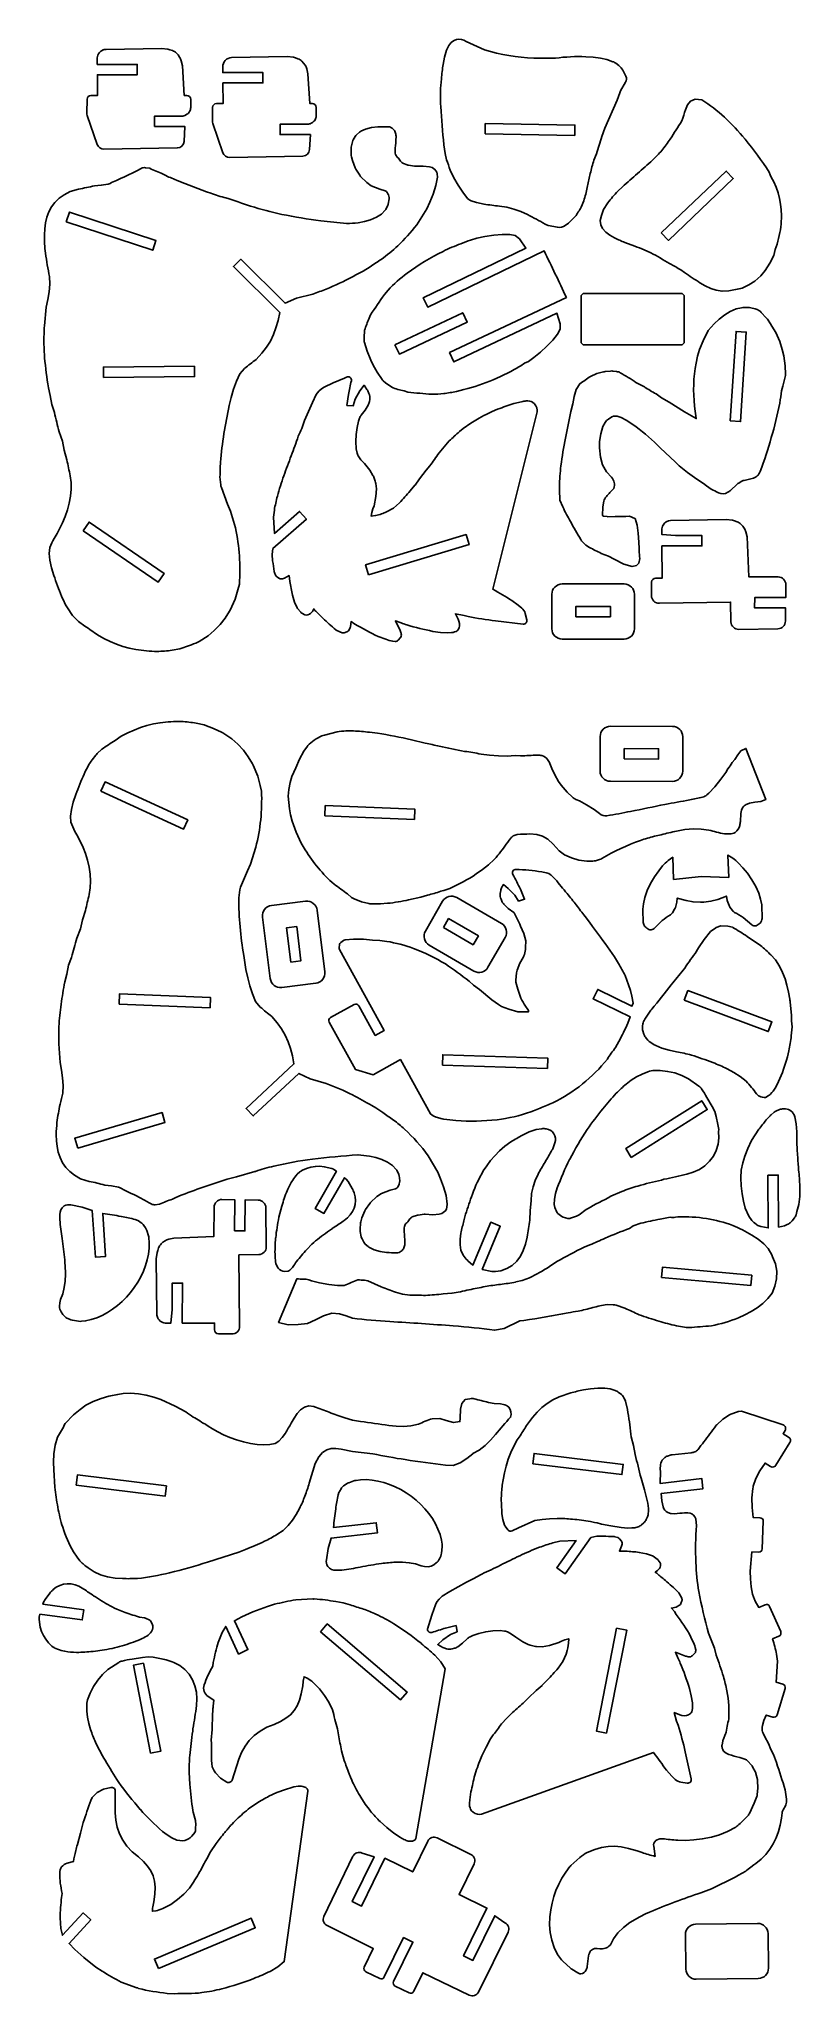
# Model space of a CAD drawing. Extents: x 0 to 223, y 0 to 573.
import ezdxf

# ---------------------------------------------------------------- set-up
doc = ezdxf.new("R2010")
doc.units = 0
doc.layers.add('LAYER_1', color=1, linetype='CONTINUOUS')

msp = doc.modelspace()

# ---------------------------------------------------------------- linework, layer by layer
at = {"layer": 'LAYER_1'}
for points in [[(44.07, 551.98, -0.145), (43.3, 551.13), (42.87, 550.88, -0.1361), (41.83, 550.59), (33.8, 550.59), (33.8, 547.56), (42.67, 547.56), (42.43, 543.18, -0.3931), (40.45, 541.27), (18.98, 540.89, -0.3249), (17.04, 542.25), (14.09, 550.8, -0.0823), (13.98, 551.51), (14.03, 555.52, -0.411), (15.16, 556.64), (17.11, 556.64), (17.05, 562.69), (28.76, 562.69), (28.76, 565.71), (17.02, 565.71), (17, 567.32, -0.1263), (17.36, 568.79, -0.1498), (18.69, 569.95), (18.55, 569.89, -0.112), (19.6, 570.15), (35.86, 570.44), (37.68, 570.2, -0.0536), (38.31, 570.05), (39.04, 569.79, -0.1155), (40.19, 569.04), (40.69, 568.52), (41.16, 567.85, -0.0935), (41.61, 566.83), (41.96, 565.32), (42.51, 556.64), (43.25, 556.64, -0.4142), (44.39, 555.5), (44.39, 553.09, -0.1239), (44.07, 551.98)], [(80.96, 549.83, -0.1564), (80.08, 548.75), (79.65, 548.5, -0.1361), (78.61, 548.21), (70.58, 548.21), (70.58, 545.18), (79.45, 545.18), (79.21, 540.8, -0.3931), (77.23, 538.89), (55.76, 538.51, -0.3249), (53.82, 539.87), (50.87, 548.42, -0.0896), (50.76, 549.13), (50.81, 553.14, -0.411), (51.94, 554.26), (53.89, 554.26), (53.83, 560.31), (65.54, 560.31), (65.54, 563.33), (53.8, 563.33), (53.78, 564.95, -0.41), (56.38, 567.77), (72.64, 568.06), (74.46, 567.82, -0.0536), (75.09, 567.67), (75.81, 567.41, -0.1155), (76.97, 566.66), (77.47, 566.14), (77.94, 565.47, -0.0935), (78.39, 564.45), (78.74, 562.94), (79.29, 554.26), (80.03, 554.26, -0.4142), (81.17, 553.12), (81.17, 550.71, -0.114), (80.96, 549.83)], [(125.82, 526.16), (125.47, 526.45), (124.09, 528.29), (122.7, 530.32), (121.42, 532.5), (120.38, 534.78, 0.0106), (119.29, 537.83), (118.91, 539.66), (118.56, 542.22, -0.0146), (117.64, 553.38, -0.0246), (117.61, 559.56), (117.82, 561.51, -0.0133), (118.31, 565.74), (118.73, 567.87), (119.36, 569.9), (120.03, 571.24, -0.1563), (121.54, 572.75, -0.2471), (124.38, 572.83), (125.12, 572.46), (130.46, 570.05, 0.0697), (144.89, 567.57, 0.0164), (151.22, 567.58, -0.0391), (160.1, 568), (162.27, 567.85), (164.43, 567.56), (166.28, 567.16), (168.07, 566.53, -0.0779), (168.9, 566.09), (169.8, 565.41), (170.47, 564.69, -0.0621), (170.92, 564.09), (171.87, 562.29, -0.2338), (171.78, 560.5), (170.3, 557.97, 0.0492), (170.05, 557.43), (169.28, 555.25), (165.66, 547.08), (164.77, 544.58, 0.0058), (163.22, 539.57), (162.5, 537.71, 0.0225), (161.43, 533.77), (160.56, 529.72, -0.0215), (159.51, 525.78), (158.8, 523.92, -0.0074), (157.03, 521.17), (155.09, 519.22), (154.1, 518.53, -0.2031), (151.79, 518.05), (149.12, 518.57, -0.0847), (148.17, 518.93, 0.0202), (143.04, 521.76), (141.07, 522.65), (139.03, 523.38), (136.94, 523.93), (134.84, 524.23, -0.0101), (130.31, 524.8), (128.09, 525.27), (126.54, 525.8, -0.0667), (125.82, 526.16)], [(211.42, 503.78), (211.39, 503.78), (209.64, 502.24), (207.87, 501.13), (205.96, 500.18, -0.0077), (202.04, 499.46), (200.01, 499.29), (198.33, 499.59), (196.69, 500.13), (195.1, 500.86), (193.55, 501.75, -0.0121), (189.03, 504.8, 0.0216), (186.07, 506.65), (184.59, 507.38, 0.025), (179.14, 510.56), (177.24, 511.46, -0.0137), (174.43, 512.52), (171.57, 513.59, -0.0231), (168.54, 514.92), (167.16, 515.72), (165.97, 516.62), (165.05, 517.63), (164.48, 518.77), (164.33, 520.04), (164.69, 521.46), (165.33, 523.28), (166.56, 525.18, -0.0171), (169.45, 528.61), (170.84, 529.91, -0.0077), (175.25, 533.77, 0.0131), (179.66, 537.72, 0.0189), (182.38, 540.53, 0.0172), (184.83, 543.87, 0.0147), (188.21, 549.23, 0.0185), (189.3, 552.47), (189.91, 553.92), (190.79, 555), (192.12, 555.54), (194.05, 555.36, -0.0505), (200.72, 550.28, -0.0325), (206.75, 543.87, -0.0296), (213.83, 534.16, 0.0663), (215.19, 531.37), (215.89, 529.74), (216.45, 528.1), (216.88, 526.45), (217.18, 524.8), (217.37, 523.14), (217.43, 521.48, -0.0279), (217.23, 518.15, -0.0532), (215.61, 511.49), (215.18, 509.73), (214.04, 507.5), (212.63, 505.35), (211.42, 503.78)], [(90.1, 519.11, 0.025), (93.43, 519.38), (95.26, 519.72), (97.08, 520.23), (98.78, 520.95), (100.27, 521.91), (101.35, 523.03, 0.0739), (101.53, 523.27), (102.16, 524.52, 0.0807), (102.26, 524.83), (102.5, 526.36, 0.1382), (102.12, 527.87), (101.97, 528.18, 0.2108), (101.36, 528.71), (99.83, 529.2), (97.25, 530.18), (95.94, 531.18), (94.17, 532.95, -0.0509), (93.92, 533.27), (92.76, 535.03, -0.0538), (92.57, 535.42), (91.75, 537.55), (91.47, 538.69), (91.42, 539.04), (91.36, 540.91, -0.0771), (91.4, 541.53), (91.75, 543.1, -0.0794), (91.99, 543.69), (92.57, 544.65, -0.0812), (92.99, 545.15), (93.81, 545.85, -0.0672), (94.27, 546.15), (95.59, 546.77), (97.36, 547.21), (99.25, 547.43, -0.0195), (102.27, 547.46, -0.1996), (103.71, 546.81, -0.1353), (104.28, 545.9), (104.45, 545.33, -0.0744), (104.53, 544.74), (104.52, 543.44, 0.0166), (104.24, 540.51, 0.0669), (104.32, 539.7, 0.1607), (104.91, 538.58), (105.21, 538.29), (105.85, 537.41, 0.1461), (106.76, 536.7), (107.77, 536.31, 0.0532), (108.18, 536.2), (109.95, 535.93, 0.0416), (110.55, 535.9), (112.47, 535.97), (114.3, 535.77, -0.1027), (115.08, 535.51), (115.54, 535.25, -0.2431), (116.55, 533.69), (116.64, 532.72), (116.22, 530.28), (115.42, 527.73), (114.46, 525.37), (113.57, 523.48), (110.6, 518.75, -0.0371), (105.03, 512.59, -0.0345), (100.18, 508.63, 0.0125), (97, 506.48), (94.86, 505.2, 0.0072), (91.75, 503.54, -0.0249), (84.1, 499.93, -0.0147), (80.16, 498.48), (75.35, 497.25), (72.04, 495.76), (59.05, 508.65), (56.92, 506.5), (70.51, 493.03), (69.98, 490.71), (69.37, 488.58), (68.63, 486.6), (67.72, 484.72), (66.6, 482.91), (65.24, 481.13), (63.6, 479.34, 0.0117), (60.18, 476.7), (58.74, 475.08), (57.78, 472.91), (56.94, 470.6), (56.22, 468.22), (55.64, 465.83, 0.0069), (54.14, 457.58, 0.0225), (53.13, 449.19, 0.0154), (52.97, 444.94), (53.19, 442.56, 0.067), (53.37, 441.77), (55.19, 436.96), (56.08, 434.92), (57.47, 429.95, -0.0728), (58.64, 413.49), (58.24, 411.82), (57.41, 409.07), (55.96, 405.92), (55.78, 405.59), (54.49, 403.51), (53.04, 401.67), (51.31, 399.9), (49.5, 398.39), (46.84, 396.73), (46.45, 396.52, -0.0065), (44.05, 395.5), (41.25, 394.57), (38.96, 394.14, -0.0193), (34.55, 393.77, -0.0363), (28.34, 394.35), (26.4, 394.75), (24.52, 395.27), (22.66, 395.91), (20.82, 396.67), (18.98, 397.58), (17.12, 398.62, 0.0061), (13.41, 401.2), (11.57, 402.59), (10.19, 403.92, -0.0474), (9.81, 404.36), (8.29, 406.52), (7.9, 407.17, -0.026), (6.58, 410.02, -0.0206), (4.29, 416.08), (3.64, 418.32), (3.17, 420.49), (2.97, 422.49), (3.13, 424.21, -0.0149), (4.36, 426.9), (5.25, 428.36), (6.88, 431.48), (7.65, 433.3), (8.3, 435.22), (8.81, 437.22), (9.16, 439.25), (9.34, 441.29), (9.34, 443.3), (9.13, 445.25, -0.0094), (8.13, 449.95), (7.37, 452.72), (6.81, 455.36), (5.86, 458.13, -0.0045), (4.47, 463.79), (3.67, 466.14), (3.27, 468.71), (2.72, 471.04, -0.0169), (1.61, 479.79, -0.0161), (1.4, 484.15, -0.0121), (1.53, 489.17), (2.03, 494.67), (2.53, 496.91), (2.9, 499.17), (3.1, 501.41), (3.07, 503.58, -0.0203), (1.86, 510.43, -0.036), (1.54, 515.85), (1.65, 517.61), (1.89, 519.33), (2.3, 520.97), (2.87, 522.53), (3.64, 523.98), (4.62, 525.32), (5.83, 526.51), (7.29, 527.54), (9.08, 528.55), (11.56, 529.22, 0.0166), (16.23, 530.19), (18.21, 530.35), (20.22, 530.69, 0.0716), (20.77, 530.87, -0.0166), (22.67, 531.77), (23.8, 532.35), (25, 532.8), (28.58, 534.56), (29.9, 535.27, -0.16), (31.14, 535.49), (32.38, 535.32, 0.0201), (36.18, 533.69), (36.71, 533.35, 0.0142), (40.2, 531.83, 0.0095), (50.24, 528, 0.0215), (54.73, 526.61, -0.0044), (61.94, 524.23, 0.0279), (71.07, 521.82, 0.0205), (82.5, 519.96, 0.0069), (90.05, 519.13), (90.1, 519.11)], [(95.18, 484.79), (95.16, 485.65), (95.33, 487.86, -0.0475), (96.71, 491.36), (97.08, 492.43, -0.0035), (101.11, 498.33), (102.19, 499.61, -0.0443), (107.8, 504.61, -0.0469), (118.29, 510.98, -0.0257), (123.54, 513.2, -0.008), (126.34, 514.28), (128.23, 514.83), (130.58, 515.34), (133.15, 515.73), (135.66, 515.95), (137.85, 515.94), (139.47, 515.61), (140.71, 514.61), (142.55, 511.93), (112.52, 497.38), (113.84, 494.66), (147.89, 511.15, -0.0044), (154.42, 497.51), (120.2, 481.35), (121.49, 478.61), (151.67, 492.86), (152.6, 489.75), (152.6, 488.15), (151.84, 486.69), (150.48, 484.97), (148.73, 483.16), (146.81, 481.41), (144.94, 479.89), (143.32, 478.76), (142.18, 478.2, -0.0189), (139.15, 476.34, -0.0717), (122.23, 469.95, -0.0203), (118.5, 469.33, -0.0265), (115.08, 469.13, -0.0035), (107.94, 469.7), (106.89, 470.09, -0.0509), (103.29, 471.2), (101.47, 472.46), (100.81, 473.02, -0.0688), (100.44, 473.43), (98.96, 475.63), (97.83, 477.65, 0.0167), (96.92, 479.56), (96.05, 481.72), (95.27, 484.24, -0.0688), (95.18, 484.79)], [(158.72, 484.56), (158.72, 497.66, -0.4142), (159.73, 498.67), (187.96, 498.67, -0.4142), (188.97, 497.66), (188.97, 484.56, -0.4142), (187.96, 483.55), (159.73, 483.55, -0.4142), (158.72, 484.56)], [(210.79, 493.7, -0.0616), (211.52, 493.1), (212.99, 491.52, -0.0469), (213.34, 491.07), (214.21, 489.72), (214.57, 489.08), (215.77, 487.2), (216.9, 484.56), (217.64, 482.27), (218.07, 480.36), (218.48, 477.46), (218.57, 475.03, -0.0681), (218.49, 474.21), (217.85, 471.52), (217.46, 470.17, 0.0087), (216.96, 466.54, -0.0361), (211.21, 446.5, -0.2433), (208.86, 444.45), (206.45, 443.89, 0.0753), (205.61, 443.54), (204.9, 443.11, 0.0499), (204.41, 442.75), (202.5, 440.98, -0.0535), (201.69, 440.4, -0.2693), (198.95, 440.27, -0.0187), (196.86, 441.35), (195.44, 442.25), (194.55, 443.02), (192.65, 444.26), (189.92, 446.24), (187.46, 448.17), (186.39, 449.27), (181.92, 453.38), (181.03, 454.31, 0.0366), (173.92, 460.26), (171.95, 461.55), (170.46, 462.31, 0.0541), (169.85, 462.54, 0.1638), (167.74, 462.53), (166.72, 461.83, 0.1094), (165.83, 460.88), (165.11, 459.68), (164.48, 457.52), (164.16, 455.32), (164.08, 453.41), (164.38, 450.68), (165.01, 448.43), (166.16, 446.42), (167.66, 444.8, -0.2858), (168.28, 441.55, 0.0123), (166.13, 439.19, 0.1332), (165.43, 437.77), (165.09, 436.1), (165.02, 433.59), (165.33, 433.43), (166.34, 433.29), (166.39, 433.26), (168.69, 433.33, 0.0112), (172.91, 433.37), (174.45, 432.73), (174.55, 432.7), (175.16, 430.8), (175.5, 428.39), (175.66, 425.77, 0.0091), (175.9, 420.99), (175.62, 419.68), (174.95, 418.97), (173.69, 418.63), (171.27, 419.36, -0.012), (166.75, 421.7), (164.64, 422.51, 0.0088), (161.15, 424.22), (160.14, 424.9), (159.16, 425.85, -0.0737), (158.61, 426.56, 0.0058), (155.6, 431.83, -0.0177), (153.38, 436.1), (152.55, 438.11, -0.0217), (152.4, 442.1, -0.0255), (152.82, 448.18, -0.0181), (154.15, 456.27), (155.72, 464.11), (156.28, 466.3), (156.7, 468.47), (157.31, 470.48), (158.39, 472.19, 0.0063), (161.53, 474.36), (163.37, 475.16), (165.29, 475.67, -0.04), (165.76, 475.76), (167.38, 475.92, -0.057), (168.06, 475.92), (169.12, 475.78, -0.0968), (170.22, 475.42, -0.0233), (174.8, 472.57), (176.88, 471.52, 0.0314), (177.7, 471.02, 0.0136), (181.11, 468.96), (182.3, 468.12), (184.49, 466.83), (189.02, 464), (192.48, 462.01), (191.97, 465.68, -0.0744), (192.4, 478.25), (192.85, 480.27), (193.4, 482.25), (194.46, 484.74), (196, 487.75), (197.67, 489.74), (199.2, 491.11), (200.79, 492.35), (202.44, 493.38), (204.2, 494.13), (205.76, 494.47, -0.0545), (206.41, 494.54), (207.77, 494.53, -0.0545), (208.43, 494.46), (209.74, 494.16, -0.0955), (210.79, 493.7)], [(142.83, 403.06, -0.246544), (142.61, 402.15, -0.246544), (141.74, 401.81), (133.69, 402.73, -0.0143), (125.66, 404.01), (124.46, 404.36), (121.91, 404.82), (122.72, 403.2), (122.93, 402.65, -0.2542), (122.67, 400.07, -0.1572), (122.19, 399.68), (121.69, 399.49, -0.0739), (120.82, 399.29), (119.57, 399.2), (117.53, 399.34), (115.31, 399.68, -0.0251), (107.68, 401.59, -0.0497), (106.03, 402.18), (104.35, 402.72), (105.76, 399.9, -0.0284), (106.07, 398.84, -0.2469), (105.87, 397.92), (105.15, 397.06, -0.2473), (104.27, 396.71), (103.58, 396.78, -0.0407), (101.56, 397.36), (99.29, 398.15, -0.011), (92.48, 401.8), (91.36, 402.55), (91.19, 401.12, -0.081), (91.1, 400.81), (90.78, 400.13, -0.1684), (90.32, 399.66), (89.59, 399.3, -0.221), (88.74, 399.28), (87.17, 399.96, -0.0778), (86.9, 400.12, -0.0087), (83.09, 403.52, 0.0145), (80.76, 405.83), (80.45, 406.24), (80.02, 405.49, -0.0688), (79.86, 405.27), (79.48, 404.9, -0.1025), (79.14, 404.67), (78.69, 404.5, -0.2157), (77.86, 404.54), (76.96, 405, -0.101), (76.65, 405.26), (75.72, 406.38), (75.59, 406.59), (74.79, 408.27), (74.18, 410.29, -0.0212), (73.45, 414.26), (73.2, 416.03), (71.84, 415.3), (71.32, 415.09, -0.2382), (70.42, 415.17), (69.65, 415.64, -0.1538), (69.26, 416.1), (68.9, 416.93, -0.0694), (68.83, 417.2, 0.0108), (68.37, 420.34), (68.24, 422.17), (68.45, 423.94), (78.26, 432.52), (76.26, 434.79), (68.91, 428.36), (68.61, 433.15), (68.89, 435.2, -0.0203), (69.77, 439.27, -0.0199), (71.67, 445.25, -0.0043), (73.85, 451.11, 0.0122), (75.88, 456.83, 0.032), (77.76, 461.48), (80.04, 466.66), (81.16, 469.03), (81.92, 470.02), (82.66, 470.73), (83.5, 471.24), (86.08, 472.48), (89.43, 473.87), (90.03, 474.16, -0.280968), (91.08, 474.06, -0.280968), (91.46, 473.08, 0.0112), (90.58, 469.01), (90.15, 465.84), (91.98, 465.75), (92.56, 467.72), (93.94, 470.12), (95.17, 471.74), (95.65, 470.98, -0.0914), (96.26, 470.08), (96.6, 469.32, -0.1433), (96.82, 467.63), (96.72, 466.99, -0.0907), (96.37, 465.96), (95.51, 464.46), (94.35, 463.02, 0.0876), (93.84, 462.11), (93.53, 461.21), (93.11, 459.41), (92.82, 457.37), (92.71, 455.24), (92.85, 453.16), (93.15, 451.86, 0.0946), (93.61, 450.83), (94.24, 449.93), (95.28, 448.8), (96.82, 446.86), (97.76, 445.34, -0.049), (98.03, 444.81), (98.46, 443.65, -0.0586), (98.63, 442.97), (98.83, 441.39), (98.66, 439.14), (98.1, 436.41), (97.75, 435.56), (97.46, 434.52), (97.26, 433.4), (98.56, 433.57), (99.93, 433.95, 0.0432), (100.69, 434.2), (101.72, 434.64), (103.78, 435.77), (105.56, 437.32, 0.0197), (108.64, 440.81), (110.08, 442.45), (110.13, 442.45), (111.43, 444.37), (113.35, 446.87), (114.39, 448.11, -0.0078), (117.16, 451.92), (118.62, 453.74), (120.14, 455.44, -0.0091), (123.09, 458.18), (124.19, 459.1), (126.44, 460.67), (128.88, 462.14), (130.29, 462.91, 0.0096), (132.7, 464.06), (134.29, 464.79, -0.0047), (139.07, 466.37), (141.31, 466.95, -0.0265), (142.68, 467.15, -0.161), (144.54, 466.77, -0.2315), (145.85, 464.45), (145.88, 464), (132.92, 412.03, 0.004), (138.48, 408.74), (140.35, 407.34), (141.38, 406.47, -0.1564), (142.36, 404.9), (142.83, 403.06)], [(182.73, 430.79, -0.2511), (184.97, 432.15), (201.24, 432.44), (203.06, 432.2, -0.0536), (203.68, 432.05), (204.41, 431.79, -0.1155), (205.57, 431.04), (206.07, 430.53), (206.53, 429.85, -0.0935), (206.98, 428.83), (207.33, 427.32), (207.88, 415.61), (216.44, 415.61, -0.4175), (218.71, 413.32), (218.67, 409.56), (209.59, 409.56), (209.56, 406.54), (218.64, 406.54), (218.59, 402.68, -0.4058), (216.36, 400.44), (204.95, 400.23, -0.4142), (202.64, 402.46), (202.54, 408.26), (181.66, 407.89, -0.202757), (180.02, 408.55, -0.202757), (179.35, 410.18), (179.4, 414.11, -0.4106), (180.53, 415.24), (182.48, 415.24), (182.42, 424.69), (194.13, 424.69), (194.13, 427.71), (186.39, 427.71), (182.38, 428.09), (182.37, 429.33, -0.1263), (182.73, 430.79)], [(150.16, 410.52, -0.4142), (153.18, 413.55), (171.33, 413.55, -0.4142), (174.36, 410.52), (174.36, 400.44, -0.4142), (171.33, 397.41), (153.18, 397.41, -0.4142), (150.16, 400.44), (150.16, 410.52)], [(93.37, 246.31, 0.0154), (80.04, 245.07, 0.0269), (68.73, 243.03, 0.0189), (63.36, 241.5), (63.13, 241.45), (57.85, 239.89), (55.08, 239.19, 0.0162), (41.07, 234.3), (39.63, 233.69), (39.09, 233.37, 0.0201), (35.25, 231.86), (34, 231.72, -0.16), (32.77, 231.98, 0.0159), (29.94, 233.55), (27.95, 234.59), (26.76, 235.08, 0.0238), (25.21, 235.89), (23.77, 236.65, 0.0716), (23.23, 236.84), (21.23, 237.24), (19.26, 237.47, 0.0166), (14.62, 238.57), (12.16, 239.31), (10.4, 240.37), (8.97, 241.45), (7.8, 242.68), (6.86, 244.04), (6.13, 245.52), (5.6, 247.09), (5.25, 248.75), (5.06, 250.47), (5, 252.24, -0.0238), (5.23, 255.84, -0.0228), (6.14, 261.16, -0.0056), (6.9, 264.45), (6.99, 266.62), (6.86, 268.86), (6.56, 271.13), (6.12, 273.39), (5.79, 278.9, -0.0121), (5.8, 283.93, -0.0232), (6.42, 290.45, -0.0101), (7.51, 296.99), (8.13, 299.31), (8.61, 301.86), (9.48, 304.18, -0.0045), (11.04, 309.8), (12.07, 312.54), (12.71, 315.17), (13.56, 317.91, -0.0094), (14.7, 322.58), (14.96, 324.52), (15.02, 326.53), (14.9, 328.57), (14.61, 330.62), (14.16, 332.63), (13.57, 334.57), (12.85, 336.41), (11.32, 339.57), (10.48, 341.06, -0.0149), (9.32, 343.79), (9.22, 345.51), (9.47, 347.5), (10, 349.66), (10.72, 351.88, -0.0206), (13.19, 357.87, -0.026), (14.6, 360.68, -0.032), (15.53, 362.01), (16.59, 363.43, -0.0474), (16.98, 363.85), (18.41, 365.15, -0.0209), (22.23, 367.73), (24.07, 368.95), (25.96, 369.93), (27.83, 370.78), (29.69, 371.49), (31.57, 372.08), (33.47, 372.54), (35.41, 372.88, -0.0365), (41.67, 373.28, -0.0189), (46.04, 372.78), (48.31, 372.28, -0.0055), (51.31, 371.16), (53.45, 370.17), (53.83, 369.96), (56.44, 368.21), (58.21, 366.65), (59.88, 364.83), (61.27, 362.95), (62.51, 360.83), (62.68, 360.49), (64.03, 357.3), (64.77, 354.53), (65.13, 352.85, -0.0338), (64.9, 344.48, -0.0355), (63.47, 336.43), (61.93, 331.5), (60.98, 329.49), (59.02, 324.73, 0.067), (58.81, 323.95), (58.53, 321.58, 0.0296), (58.84, 313.1, 0.0147), (59.92, 304.75), (60.57, 300.62), (61.08, 298.21), (61.72, 295.81), (62.49, 293.48), (63.39, 291.29), (64.78, 289.62, 0.0117), (68.12, 286.87), (69.71, 285.04), (71.01, 283.22), (72.08, 281.38), (72.93, 279.47), (73.61, 277.47), (74.17, 275.32), (74.62, 272.99), (60.63, 259.93), (62.7, 257.72), (76.07, 270.21), (79.34, 268.62), (84.11, 267.26, -0.0298), (91.8, 263.87, -0.0151), (97.41, 260.76), (98.6, 260.09), (100.7, 258.75, 0.0125), (103.82, 256.51, -0.022), (107.03, 253.86, -0.049), (113.93, 246.08), (116.76, 241.27), (117.59, 239.35), (118.48, 236.96), (119.21, 234.39), (119.55, 231.94), (119.43, 230.97, -0.2431), (118.38, 229.45), (117.9, 229.19, -0.1027), (117.12, 228.96), (115.28, 228.81), (113.08, 228.95), (112.76, 228.93), (110.99, 228.71, 0.0532), (110.57, 228.61), (109.56, 228.26, 0.1461), (108.62, 227.58), (107.96, 226.71), (107.65, 226.43, 0.1607), (107.02, 225.33, 0.0669), (106.92, 224.52, 0.0166), (107.12, 221.59), (107.09, 220.28, -0.0744), (106.99, 219.69), (106.8, 219.13, -0.144), (106.08, 218.13, -0.1822), (104.74, 217.64, -0.0195), (101.72, 217.76), (99.84, 218.03), (98.09, 218.53), (96.78, 219.19, -0.0672), (96.34, 219.49), (95.53, 220.22, -0.0812), (95.13, 220.73), (94.58, 221.71, -0.0794), (94.36, 222.31), (94.05, 223.89, -0.0771), (94.03, 224.51), (94.15, 226.38), (94.21, 226.72), (94.52, 227.85), (95.4, 229.96, -0.0538), (95.61, 230.34), (96.82, 232.07, -0.0509), (97.09, 232.38), (98.9, 234.1), (100.24, 235.05), (102.85, 235.96), (104.39, 236.4, 0.2245), (105.05, 236.97), (105.41, 237.67), (105.59, 238.39, 0.0827), (105.6, 238.72), (105.41, 240.26, 0.0807), (105.32, 240.57), (104.72, 241.84, 0.0739), (104.56, 242.09), (103.51, 243.24), (102.05, 244.24), (100.37, 245.01), (98.57, 245.58), (96.74, 245.97, 0.025), (93.42, 246.34), (93.37, 246.31)], [(78.56, 366.07, -0.0674), (79.12, 366.66), (80.58, 367.84, -0.0523), (81.1, 368.18), (82.79, 369.04, -0.0424), (83.56, 369.31), (87.27, 370.22, -0.025), (89.85, 370.51), (92.03, 370.51, -0.0147), (96.79, 370.11), (99.09, 369.88, -0.0175), (109.05, 367.88), (113.1, 366.91, -0.0116), (117.19, 366.03, 0.0091), (124.62, 364.53, -0.0121), (129.43, 363.73), (131.93, 363.41), (134.53, 363.21), (137.09, 363.15), (139.47, 363.28), (140.95, 363.21, 0.0101), (146, 363.44, -0.0844), (147.25, 363.27, -0.1728), (148.94, 362.12, -0.0812), (149.6, 361.01), (150.12, 359.53), (151.04, 357.6), (152.1, 355.71), (152.92, 354.63), (154.65, 352.57), (156.17, 351.11, 0.0755), (157.2, 350.46), (158.24, 350.01), (160.34, 348.88), (162.58, 347.48), (164.13, 346.28, 0.1932), (166.3, 345.66, 0.0091), (173.24, 346.94, 0.0017), (183.29, 348.98, -0.0049), (190.54, 350.3, 0.016), (194.3, 351.11, 0.1192), (195.56, 351.76), (196.16, 352.28), (197.88, 354.18), (199.7, 356.4), (201.14, 358.33), (201.75, 359.4, 0.017), (203.02, 361.25), (203.74, 362.12), (204.6, 363.48), (205.54, 364.68), (206.99, 365.38), (212.83, 350.42), (211.38, 349.86), (209.58, 349.63), (208.06, 349.35), (207.38, 349.08, 0.1182), (206.23, 348.27, 0.1332), (205.53, 346.29), (205.4, 343.95, -0.0299), (205.22, 342.85, -0.1931), (203.84, 340.79, -0.1433), (202.21, 340.32), (200.76, 340.33, -0.0151), (196.12, 341.48), (193.95, 341.71), (191.61, 341.81), (189.16, 341.6), (186.71, 341.18, 0.0137), (182.2, 340.08), (180.2, 339.65, 0.0208), (176.1, 338.43, 0.0487), (164.82, 333.13, -0.0616), (164.14, 332.84), (162.92, 332.49, -0.0618), (162.19, 332.38), (160.37, 332.32), (158.1, 332.65), (155.89, 333.32), (153.92, 334.25), (152.36, 335.36), (150.52, 337.35), (148.95, 338.76), (147.44, 339.67), (145.78, 340.17), (143.74, 340.33, 0.0092), (140.05, 340.17, 0.09), (138.82, 339.75, 0.0825), (138.11, 339.06, 0.0039), (134.74, 334.49), (134.33, 334.09, -0.0516), (133.25, 332.86), (131.57, 331.32), (129.82, 329.91), (128.01, 328.61, -0.0426), (120.26, 324.38, -0.0145), (118.01, 323.64), (117.69, 323.53, -0.0101), (113.78, 322.38), (111.82, 321.81), (108.23, 321.01, -0.0257), (102.08, 320.01), (100, 319.87), (97.23, 319.87, -0.0567), (96.55, 319.95), (94.4, 320.45), (92.3, 321.29, -0.0763), (91.51, 321.76), (90.31, 322.75, 0.0076), (86.37, 325.61, -0.0707), (77.93, 335.66, -0.0652), (74.14, 344.11), (73.67, 345.9), (73.32, 347.72), (73.09, 349.56), (72.97, 351.42), (73.15, 353.37), (73.48, 355.37), (73.99, 357.17), (75.19, 359.65), (76.28, 362.21), (77.52, 364.61), (78.56, 366.07)], [(164.29, 358.78), (164.32, 368.87, -0.4142), (167.35, 371.89), (185.5, 371.85, -0.4142), (188.51, 368.82), (188.49, 358.73, -0.4142), (185.46, 355.72), (167.31, 355.75, -0.4142), (164.29, 358.78)], [(210.85, 313.96), (210.29, 313.58, -0.1655), (209.66, 313.4), (209.34, 313.42, -0.1662), (208.73, 313.67), (206.22, 315.85, 0.0198), (203.69, 317.36, -0.1067), (203.05, 317.93), (202.32, 318.92, -0.0706), (202.06, 319.42), (201.52, 320.87), (201.32, 322.12), (198.79, 321.16), (196.76, 320.62), (194.66, 320.35, 0.0309), (193.67, 320.32), (191.55, 320.42), (189.49, 320.8), (186.9, 321.57), (186.79, 320.31), (186.37, 318.82, -0.0706), (186.14, 318.31), (185.49, 317.26, -0.1067), (184.89, 316.65, 0.0198), (182.48, 314.95), (180.14, 312.59, -0.1662), (179.56, 312.3), (179.24, 312.26, -0.1655), (178.6, 312.38), (178.01, 312.72, -0.1536), (177.18, 313.61, -0.0982), (176.9, 314.64), (176.77, 317.79, -0.0598), (176.8, 318.27), (177.02, 319.89), (177.43, 321.76), (178.13, 323.78), (179.11, 325.82), (180.25, 327.77), (181.46, 329.52), (182.61, 330.98, -0.0137), (184.21, 332.57), (185.59, 333.52), (185.84, 327), (193.88, 327.91), (201.96, 327.61), (201.72, 334.12), (203.16, 333.28, -0.0137), (204.88, 331.82), (206.14, 330.45), (207.47, 328.8), (208.77, 326.94), (209.9, 324.98), (210.75, 323.02), (211.29, 321.25), (211.63, 319.58, -0.0598), (211.7, 319.11), (211.81, 315.96, -0.0927), (211.71, 315.23, -0.1811), (210.85, 313.96)], [(84.96, 285.2, -0.4142), (85.36, 286.57), (92.28, 290.4, -0.4142), (93.65, 290), (98.45, 281.33), (101.1, 282.79), (88, 306.48, -0.1515), (87.88, 307.06), (87.95, 307.82, -0.2067), (88.34, 308.52), (89.11, 309.12, -0.1436), (89.64, 309.32), (92.03, 309.53), (95.03, 309.56), (97.65, 309.25), (99.74, 309.11), (101.8, 308.86, -0.0495), (109.67, 306.78, -0.0413), (119.02, 302.27, -0.0092), (125.96, 297.23), (127.22, 296.07), (129.02, 294.75), (132.59, 291.78), (134.51, 290.38), (135.39, 289.79), (137.55, 288.98), (140.16, 288.27), (143.36, 288.27), (143.33, 288.58, 0.0202), (142.47, 289.9, -0.0253), (141.09, 292.25), (140.21, 294.84), (139.63, 296.89, -0.1452), (139.64, 297.47), (139.86, 299.66, -0.0679), (140.04, 300.46), (140.82, 302.46), (141.8, 304.17, 0.0806), (142.14, 305.07), (142.43, 306.53, 0.0483), (142.49, 307.11), (142.51, 309.02), (141.97, 311.13), (141.03, 313.3), (140.79, 313.94), (139.22, 317.06, 0.1196), (139.03, 317.28), (137.36, 318.49), (136.15, 319.73, -0.0907), (135.54, 320.63), (135.28, 321.23, -0.1433), (135.06, 322.91), (135.19, 323.73, -0.0914), (135.55, 324.77), (135.97, 325.5), (137.42, 324.38), (139.37, 322.41), (140.44, 320.65), (142.18, 321.21), (140.96, 324.17, 0.01), (138.74, 328.48, -0.26813), (138.77, 329.48, -0.26813), (139.67, 329.96, -0.0311), (147.2, 329.23), (148.51, 328.97, -0.1365), (149.96, 328.24), (151.18, 327.12, 0.0103), (154.63, 322.87, 0.0038), (157.34, 319.54, 0.0167), (159.92, 316.2), (161.22, 314.52), (162.1, 313.24, -0.02), (164.41, 310.06, -0.0324), (169.72, 302.35, -0.007), (171.66, 298.83), (172.65, 296.12), (173.18, 294.5), (173.62, 292.79), (173.95, 290.75), (173.6, 289.86), (163.6, 294.79), (162.26, 292.08), (173.11, 286.73), (172.45, 284.94, -0.0081), (169.82, 279.52), (168.8, 277.77, 0.0223), (166.43, 274.39, -0.1122), (150.43, 261.59, -0.022), (146.71, 260.02, -0.0093), (144.79, 259.28), (143.98, 258.93, -0.0548), (134.13, 256.63, -0.0473), (122.06, 256.38), (118.52, 256.79), (118.09, 256.87), (116.32, 257.35, -0.0881), (115.36, 257.8), (114.64, 258.31), (105.82, 274.25), (97.79, 269.81), (92.66, 271.29), (84.96, 285.2)], [(135.41, 314.13, -0.4142), (136.51, 310), (131.46, 301.27, -0.4142), (127.33, 300.17), (114.24, 307.75, -0.4142), (113.14, 311.88), (118.19, 320.61, -0.4142), (122.32, 321.71), (135.41, 314.13)], [(71.05, 295.36, -0.4142), (67.68, 297.99), (65.42, 315.99, -0.4142), (68.05, 319.37), (78.06, 320.62, -0.4142), (81.43, 318), (83.68, 299.99, -0.4142), (81.06, 296.61), (71.05, 295.36)], [(203.16, 312.94, -0.0169), (207.36, 310.33), (211.26, 307.65, -0.0184), (214.34, 304.91), (215.67, 303.5), (216.81, 301.63), (217.73, 299.78), (218.47, 297.91), (219.04, 296), (219.48, 294), (219.83, 291.9, -0.1296), (219.93, 291.36, -0.0107), (220.35, 287.42), (220.37, 285.6), (220.54, 283.8), (220.3, 281.17, -0.0083), (219.62, 276.84, -0.0333), (217.37, 269.61), (216.6, 267.83), (215.76, 266.19), (214.98, 265.02, -0.0576), (214.65, 264.6), (214.09, 264.05, -0.0618), (213.5, 263.59), (212.78, 263.16, -0.1407), (210.97, 263.52, -0.0928), (210.13, 264.25, 0.0097), (207.07, 267.92), (205.3, 269.29), (203.43, 270.5), (201.47, 271.56, 0.0205), (197.35, 273.36, 0.011), (191.03, 275.57, 0.016), (186.71, 276.51), (184.52, 276.98), (182.4, 277.59), (180.66, 278.32, -0.0469), (180.16, 278.59), (178.87, 279.44, -0.0645), (178.29, 279.95), (177.77, 280.53, -0.1064), (177.15, 281.64), (176.83, 282.65, -0.1142), (176.73, 284.01), (176.82, 284.67, -0.1235), (177.36, 286.04), (178.62, 287.8, -0.0246), (179.42, 289.02, 0.0064), (185.16, 296.14, -0.0054), (188.68, 300.43, -0.014), (192.14, 305.33), (193.11, 306.96), (194.79, 309.46), (196.65, 311.78), (198.2, 312.84, 0.173), (198.33, 312.9), (199.69, 313.39), (201.73, 313.28), (203.12, 312.98), (203.16, 312.94)], [(155.36, 245), (155.41, 245.03, -0.0209), (160.49, 253.79, -0.0087), (165.08, 259.84, -0.0233), (169.05, 264.38, -0.0236), (171.93, 267.05), (173.44, 268.2), (175, 269.2), (176.59, 270.02), (178.24, 270.65), (178.28, 270.62), (178.79, 270.85), (179.7, 271.02), (181.89, 271.02), (184.08, 270.78), (186.22, 270.32), (188.28, 269.61), (190.19, 268.64), (193.26, 266.44, -0.0906), (194.02, 265.66, -0.0255), (195.58, 263.16), (197.1, 260.52), (197.87, 259), (198.33, 257.6, -0.0067), (199.03, 253.75, 0.0342), (199.11, 251.35), (198.89, 249.44), (198.33, 247.64), (197.47, 245.97), (196.34, 244.47), (194.96, 243.16), (193.37, 242.08), (191.6, 241.24), (189.68, 240.67, -0.0182), (182.98, 239.2), (182.28, 238.95, 0.0153), (175.34, 237.2, 0.0179), (170.67, 235.63), (167.49, 234.2, 0.0039), (160.6, 230.57), (160.23, 230.33), (158.16, 228.81, -0.07), (157.42, 228.41), (155.95, 227.86, -0.1264), (154.82, 227.7), (153.53, 228.13, -0.2504), (151.05, 230.9), (150.88, 231.8), (150.94, 233.35), (151.26, 234.98), (151.76, 236.63, -0.0297), (155.36, 245)], [(214.39, 258.09), (215.31, 258.82, -0.0619), (215.95, 259.21), (216.62, 259.52, -0.0911), (217.68, 259.78), (218.16, 259.81, -0.3097), (221.12, 258.05), (221.37, 257.51), (221.75, 255.39), (221.88, 253.06, 0.009), (221.98, 248.65, 0.0054), (222.3, 243.89, -0.035), (222.38, 241.97), (222.52, 241.22, -0.0183), (222.81, 236.62), (222.77, 234.14), (222.51, 231.77), (221.97, 229.7), (221.7, 228.81, -0.0888), (221.21, 227.87), (220.56, 227.03), (219.94, 226.45, -0.08), (219.14, 225.91), (218.31, 225.53), (216.59, 225.16), (216.5, 240.4), (213.47, 240.38), (213.56, 224.94), (211.41, 225.35, -0.107), (210.23, 225.86), (209.49, 226.38, -0.0829), (208.79, 227.08), (207.88, 228.36), (206.82, 230.75), (206.31, 232.77), (205.88, 234.96), (205.6, 237.26), (205.51, 239.58), (205.66, 241.84), (206.08, 243.97), (206.7, 246), (207.56, 248.21), (208.69, 250.56), (210.81, 253.82, -0.0091), (212.96, 256.59), (214.07, 257.78, -0.0371), (214.39, 258.09)], [(148.53, 253.96, -0.231195), (150.79, 252.54, -0.231195), (151.07, 249.88), (150.41, 248.14, -0.0387), (150.21, 247.71, -0.0111), (148.18, 244.24, 0.0156), (146.16, 240.69), (145.32, 238.87), (144.66, 236.99), (144.25, 235), (144.13, 232.88), (143.83, 230.06), (143.71, 227.2, -0.0044), (142.98, 222.27), (142.48, 220.2), (141.81, 218.31), (140.95, 216.63), (139.87, 215.17), (138.57, 213.96), (137.02, 213.02), (135.21, 212.39), (133.67, 212.16, -0.091), (132.58, 212.19), (129.8, 212.8), (135.05, 225.44), (132.26, 226.6), (127.07, 214.07), (125.57, 215.33, -0.0545), (125.11, 215.8), (124.22, 216.96), (123.56, 218.45), (123.28, 220.02), (123.29, 221.67), (123.53, 223.38, -0.0161), (124.41, 227.02), (124.91, 228.95, -0.0119), (126.89, 234.81, -0.0452), (130.08, 241.61), (131.08, 243.16), (132.21, 244.65), (133.46, 246.09), (134.87, 247.49), (136.44, 248.85), (138.19, 250.16, -0.0131), (141.58, 252.11), (143.55, 253.04), (145.6, 253.74), (147.24, 254, -0.0699), (148.53, 253.96)], [(69.27, 222.01), (69.29, 222.04, -0.0209), (70.2, 228.04), (71.09, 231.29, -0.0287), (72.64, 235.84, -0.0426), (74.26, 238.94, -0.0414), (75.61, 240.65), (76.39, 241.36), (76.42, 241.36), (76.66, 241.6), (77.13, 241.89), (78.35, 242.37), (79.62, 242.72), (80.92, 242.94), (82.23, 242.99), (83.51, 242.87), (85.71, 242.32, -0.0906), (86.3, 242.05), (87.05, 241.53), (80.81, 230.67), (83.43, 229.17), (89.44, 239.61), (89.92, 239.18), (90.48, 238.5), (91.72, 236.51, 0.0356), (92.29, 235.19), (92.59, 234.07), (92.68, 232.94), (92.56, 231.82), (92.26, 230.73), (91.78, 229.7), (91.13, 228.74), (90.33, 227.89), (89.38, 227.15, -0.0128), (86.31, 225.06, 0.0735), (85.63, 224.56), (84.46, 223.75, 0.0334), (79.88, 220.15), (78.42, 218.65, 0.0039), (75.37, 215.11, 0.0183), (74.4, 213.59, -0.07), (74.07, 213.2), (73.38, 212.57, -0.0713), (72.95, 212.29), (71.97, 212.19, -0.2506), (69.97, 213.19), (69.67, 213.65), (69.37, 214.53, -0.0428), (69.1, 216.54, -0.0299), (69.27, 222.01)], [(6.95, 199.59), (6.48, 200.31, -0.1455), (5.96, 202.01), (6.03, 203), (6.26, 203.97), (6.92, 205.63), (7.36, 207.44), (7.61, 209.37), (7.69, 211.39, 0.0209), (7.49, 215.59, 0.0119), (6.7, 221.83, -0.0174), (6.06, 227.27), (6.07, 228.86, -0.2341), (7.31, 231.36, -0.1698), (9.29, 231.65), (12.58, 231.01), (15.57, 229.99), (16.46, 216.41), (19.48, 216.61), (18.65, 229.19, -0.0082), (24.06, 228.3, -0.0154), (28.12, 227.4, -0.0899), (29.1, 226.97), (29.85, 226.46, -0.092), (30.64, 225.68), (31.13, 224.97, -0.0768), (31.54, 224.14), (32.01, 222.64, -0.0549), (32.13, 221.99), (32.24, 220.65), (32.21, 218.96), (32.01, 217.27), (31.66, 215.57), (31.16, 213.89), (30.52, 212.23), (29.76, 210.6), (28.88, 209.02), (27.88, 207.5), (26.78, 206.04), (25.58, 204.66), (24.3, 203.37), (22.94, 202.18), (21.5, 201.1), (20.01, 200.13), (18.46, 199.3), (16.87, 198.62), (15.24, 198.08), (13.58, 197.71), (12.41, 197.58, -0.0707), (11.55, 197.6), (9.74, 197.91, -0.0711), (8.93, 198.17), (8.16, 198.54, -0.1344), (6.95, 199.59)], [(51.24, 231, -0.4175), (53.55, 233.26), (57.31, 233.19), (57.26, 224.12), (60.28, 224.06), (60.33, 233.14), (64.19, 233.07, -0.4058), (66.42, 230.82), (66.54, 219.41, -0.4142), (64.3, 217.12), (58.5, 217.05), (58.73, 196.17, -0.202757), (58.06, 194.54, -0.202757), (56.42, 193.88), (52.49, 193.95, -0.411), (51.38, 195.09), (51.39, 197.04), (41.94, 197.04), (42.02, 208.76), (38.99, 208.78), (38.94, 201.03), (38.54, 197.03), (37.3, 197.03, -0.1263), (35.84, 197.39, -0.1498), (34.69, 198.74), (34.75, 198.59, -0.112), (34.5, 199.65), (34.32, 215.91), (34.57, 217.73, -0.0536), (34.72, 218.36), (34.98, 219.08, -0.1155), (35.74, 220.23), (36.26, 220.73), (36.94, 221.18, -0.0935), (37.97, 221.63), (39.47, 221.97), (51.18, 222.44), (51.24, 231)], [(203.13, 225.69, -0.0288), (208.77, 222.83), (210.62, 221.63), (212.24, 220.32), (213.49, 218.91), (214.61, 217.09, -0.0276), (214.81, 216.51), (215.67, 214.43), (216.08, 212.25), (215.99, 210.01), (215.5, 207.83), (214.7, 205.79), (213.42, 204.22), (211.96, 202.81), (210.34, 201.56), (208.59, 200.44), (206.73, 199.47), (204.8, 198.61, -0.0415), (196.91, 196.25, 0.0027), (190.32, 195.73, -0.0624), (189.57, 195.76), (186.64, 196.25, -0.0146), (181.55, 197.62, -0.01), (175.7, 199.5, 0.0105), (171.58, 201.41), (169.03, 202.29, 0.0756), (168.13, 202.45), (166.34, 202.49, 0.0218), (162.13, 201.59, -0.0102), (157.85, 200.55, 0.0127), (154.91, 200.03, -0.0098), (141.98, 197.86), (140.8, 197.75), (136.21, 195.48), (133.41, 194.96, 0.0158), (121.31, 196.25, 0.0029), (102.75, 197.52, -0.0153), (91.81, 198.49), (89.89, 199.23), (87.94, 199.8), (85.77, 200), (83.27, 199.22), (80.98, 198), (78.63, 196.92), (75.82, 196.62), (72.95, 196.56), (70.11, 197.24), (75.43, 210, -0.0193), (77.4, 209.9, -0.1323), (78.97, 209.75), (79.73, 209.46), (82.1, 208.88), (84.83, 208.39), (87.41, 208.08), (89.33, 208.08, 0.006), (93.36, 209.75, 0.0271), (95.32, 209.59), (96.24, 209.44), (100.17, 207.71, 0.0213), (104.36, 206.12), (106.46, 205.56), (108.53, 205.24, -0.0107), (113.15, 205.17, 0.0126), (118.38, 205.59), (120.88, 205.79, 0.0165), (125.91, 206.82, 0.0055), (130.64, 207.78, -0.0116), (135.1, 208.4, 0.0187), (139.57, 209.08), (139.59, 209.13), (141.52, 209.54), (143.66, 210.36), (145.86, 211.45, 0.0261), (151.61, 215.06, -0.0146), (159.65, 219.31), (161.32, 219.95, 0.0039), (165.77, 221.94, -0.0076), (172.91, 224.8), (173.99, 225.55), (176.25, 226.28, -0.016), (181.87, 227.52), (184.84, 228.04, 0.0576), (186.38, 228.08), (187.09, 228.17, -0.0448), (195.48, 227.68, -0.0458), (203.13, 225.69)], [(170.53, 176.1, -0.1324), (171.46, 174.83), (171.73, 174.15), (172.29, 171.74, -0.02), (173.35, 164.54), (173.41, 163.73), (174.08, 161.25), (174.59, 158.59, 0.0049), (176.3, 151.67), (177.32, 148.23), (178.26, 144.33), (178.47, 142.74, -0.0555), (178.48, 142.07), (178.4, 141.14, -0.089), (178.11, 140.11), (177.83, 139.52, -0.101), (177.1, 138.55), (176.42, 137.95, -0.0893), (175.5, 137.4), (174.52, 137.13, -0.0472), (173.64, 137.07), (172.43, 137.04), (170.44, 137.14), (167.49, 137.63), (164.76, 138.2), (163.42, 138.59), (162.66, 138.67), (161.49, 138.95, 0.0162), (156.2, 139.63, 0.0199), (151.74, 139.84), (149.53, 139.77), (147.35, 139.57), (145.18, 139.22), (140.43, 137.13), (138.51, 136.19, -0.3625), (137.25, 136.51), (136.47, 137.58, -0.0904), (136.31, 137.91), (135.86, 139.53), (135.56, 141.23, 0.0065), (135.35, 145.22), (135.4, 147.07, -0.0218), (135.87, 151.12), (136.26, 153.16), (136.77, 155.19), (137.4, 157.18), (138.15, 159.13), (139.02, 161.01), (140.03, 162.82, 0.0113), (142.22, 166.2, -0.0223), (144.55, 169.43), (145.86, 170.93), (147.27, 172.31), (148.82, 173.55), (150.49, 174.62), (152.33, 175.49), (155.7, 176.59, -0.0215), (159.4, 177.51), (161.5, 177.85), (163.64, 178.04), (165.7, 178.03), (167.27, 177.8, -0.0524), (167.88, 177.65), (168.73, 177.34, -0.08), (169.57, 176.86), (170.53, 176.1)], [(136.03, 173.2, -0.1425), (137.54, 172.44, -0.2557), (138.06, 169.5, 0.0076), (133.7, 164.44), (132.2, 162.77), (130.6, 161.2), (128.9, 159.85), (127.07, 158.82), (127.07, 158.77), (125.25, 157.39), (123.35, 156.11), (121.31, 155.34), (119.03, 155.48, -0.0059), (107.24, 157.07, -0.0158), (97.69, 158.79), (91.8, 159.49), (88.45, 160.13), (86.93, 160.33), (85.52, 160.31), (84.22, 159.97), (83.01, 159.2), (81.9, 157.9), (80.88, 155.96), (79.12, 150.17, -0.013), (77.84, 146.38, -0.0239), (76.26, 142.75), (75.3, 141.02), (74.2, 139.36), (72.93, 137.78), (71.46, 136.29), (69.65, 135.12, -0.0208), (66.02, 133.16, -0.0167), (60.44, 130.74), (58.52, 129.98), (49.33, 127.03, -0.0181), (38.22, 123.91, -0.0298), (28.79, 122.24), (28.74, 122.26, -0.0177), (24.44, 122.22), (22.23, 122.38), (20.06, 122.73), (18, 123.31), (16.08, 124.17), (14.39, 125.37), (13.64, 125.84, 0.0127), (12.59, 126.75, -0.0793), (11.96, 127.47), (11.09, 128.46), (10.04, 130.06, -0.0538), (6.9, 137.24, -0.0284), (5.46, 143.14, -0.0182), (4.62, 148.99), (4.29, 154.06), (4.23, 156.29), (4.33, 158.8), (4.69, 161.35), (5.38, 163.68, 0.0153), (7.65, 167.62), (10.08, 170.16), (11.98, 171.76), (13.7, 173.01), (15.83, 174.09), (18.15, 174.99), (20.45, 175.67, -0.0189), (24.61, 176.43), (26.8, 176.51), (29.06, 176.36), (31.32, 175.99), (33.55, 175.41), (35.68, 174.65), (39.83, 172.72), (42.92, 171.03, 0.0081), (45.14, 169.51), (45.56, 169.33), (46.08, 168.98), (47.03, 168.46), (47.56, 168.03, -0.0373), (48.82, 167.31), (49.54, 166.91), (50.8, 166.04), (52.31, 165.18), (54.01, 164.34), (55.87, 163.56), (57.83, 162.86), (59.85, 162.26), (61.88, 161.81), (63.87, 161.51), (65.77, 161.39), (67.54, 161.5), (69.13, 161.84), (70.24, 162.52), (71.23, 163.55), (72.13, 164.82, 0.0115), (73.8, 167.75), (74.66, 169.21), (75.56, 170.54), (76.56, 171.65), (77.69, 172.43), (78.99, 172.8), (80.49, 172.66), (80.65, 172.52, -0.011), (84.99, 170.93, 0.0136), (89.49, 169.31), (91.8, 168.67), (94.13, 168.23, -0.0046), (102.39, 167.06), (104.55, 166.85), (106.72, 166.81), (108.91, 166.99), (111.09, 167.46, -0.0157), (115.14, 169.06), (117.35, 169.15), (119.24, 168.52), (121.37, 167.95), (123.24, 168.2, 0.0076), (123.43, 171.89), (123.79, 173.52), (124.74, 174.65), (126.18, 174.91, -0.1047), (127.43, 174.87, -0.0095), (131.59, 173.82), (133.31, 173.54), (135.15, 173.37), (136.03, 173.2)], [(213.94, 114.07), (217.19, 106.68, -0.4142), (216.67, 105.36), (214.82, 104.54, -0.0148), (216.01, 100.08), (216.25, 98.02), (215.89, 91.88), (217.82, 91.29, -0.4142), (218.49, 90.04), (216.14, 82.32, -0.4142), (214.88, 81.65), (212.95, 82.24), (212.23, 80.64), (211.87, 79.16), (211.79, 78.67, 0.151), (212.03, 76.9), (212.52, 75.87), (213.64, 73.92), (214.33, 72.15), (215.07, 70.67), (215.96, 68.31, -0.0099), (218.49, 60.37, 0.0122), (218.86, 57.6), (218.87, 57.06, -0.1193), (218.57, 55.67), (217.88, 54.5, 0.0786), (217.62, 53.59), (217.43, 52.01), (217.04, 50.02), (216.52, 48.11), (215.84, 46.28), (215.01, 44.55), (214, 42.93), (212.83, 41.42), (211.46, 40.04), (209.91, 38.8), (209.31, 38.42), (208.42, 37.68, 0.0292), (206.95, 36.55), (204.81, 35.32, -0.0154), (196.9, 31.39), (193.85, 30.18, 0.0247), (178.78, 24.48), (177.59, 24.07), (175.93, 23.19), (172.98, 21.45), (171.12, 20.07), (169.54, 18.51), (168.25, 16.74), (167.67, 15.53, -0.2744), (165.01, 13.8), (164.27, 13.77), (163.44, 13.85, 0.083), (162.45, 13.78, 0.1889), (161.32, 12.83), (161.15, 12.52, 0.1034), (160.91, 11.73), (160.55, 8.59, -0.0719), (160.22, 7.62, -0.2615), (158.65, 6.43, -0.1554), (157.74, 6.73), (156.04, 7.8, -0.0458), (155.61, 8.15), (153.42, 10.16, -0.0487), (153.02, 10.6), (151.86, 12.15), (150.84, 14.16), (150.12, 16.31), (149.67, 18.56), (149.46, 20.84), (149.55, 23.11), (149.83, 25.19), (150.22, 27.16), (150.74, 29.06), (151.38, 30.89), (152.18, 32.68), (153.14, 34.46), (154.28, 36.23), (155.47, 37.86, -0.0524), (155.76, 38.17), (158.36, 40.53, -0.0261), (160.52, 42), (162.75, 42.9), (164.75, 43.49), (166.63, 43.79), (168.5, 43.82), (170.47, 43.61), (172.65, 43.16), (175.17, 42.51), (176.58, 41.99, 0.0047), (180.41, 40.83), (180, 43.86, -0.1038), (180.06, 44.69, -0.2461), (181.49, 45.9, -0.0925), (182.56, 46.02, 0.0189), (187.04, 45.59), (189.35, 45.55), (191.72, 45.67), (194.23, 45.97), (196.9, 46.51), (199.3, 47.2), (201.61, 48.12), (204.03, 49.39, 0.0177), (206.5, 51.61), (207.72, 52.96, 0.0753), (208.06, 53.46), (209.44, 56.43), (210.19, 58.38, 0.0651), (210.32, 58.89), (210.54, 60.94), (210.45, 62.99, 0.0506), (210.39, 63.4), (209.96, 65.11, 0.0593), (209.79, 65.55), (208.96, 67.13, 0.0602), (208.68, 67.53), (207.57, 68.78, 0.1378), (206.66, 69.37), (205.2, 69.82, -0.0151), (201.98, 70.72), (201.23, 71.1, -0.2264), (200.07, 72.58, -0.1042), (200.03, 73.55), (200.22, 74.58, -0.0488), (200.33, 74.95), (201.06, 76.77, 0.0576), (201.18, 77.21), (201.47, 78.99, 0.0311), (201.96, 81.13, 0.0138), (202.05, 85.05), (201.82, 87.2), (201.45, 89.33, 0.019), (200.4, 93.57, 0.0153), (198.33, 99.8), (197.78, 101.85), (196.06, 106.21, -0.018), (193.19, 118.4, -0.0285), (192.35, 126.94, -0.0246), (192.5, 137.81), (192.48, 138.62), (192.32, 139.74), (192.04, 140.29, 0.2818), (190.04, 141.5), (189.05, 141.49, -0.0104), (186.19, 141.22), (185.15, 141.28, -0.0861), (184.18, 141.56, -0.2326), (182.78, 143.21), (182.41, 144.95), (182.17, 147.11), (194.41, 148.56), (194.06, 151.56), (181.85, 150.12), (181.96, 153.64, -0.0428), (182, 155.61, -0.1742), (182.81, 157.25), (183.29, 157.68, -0.1093), (184.05, 158.11), (185.11, 158.43), (185.45, 158.5), (191.01, 159.06, 0.046), (192.01, 159.35, 0.153), (192.99, 160.05, -0.0095), (194.68, 162.25, 0.0094), (198.2, 166.98, -0.0519), (198.48, 167.3), (200.27, 168.94), (202.22, 170.16, -0.0527), (202.6, 170.35), (204.56, 171.08, -0.0536), (204.98, 171.18), (205.76, 171.29), (217.88, 167.23, -0.228895), (218.59, 166.54, -0.228895), (218.49, 165.56), (217.92, 164.64), (219.53, 163.65, -0.4142), (219.9, 162.09), (215.8, 155.43, -0.4142), (214.24, 155.06), (212.62, 156.06), (211.06, 153.77), (209.93, 151.55), (209.18, 149.28, 0.0542), (209.04, 148.64), (208.76, 145.89), (208.83, 143.06), (209.12, 140.12), (211.13, 140.05, -0.4142), (212.11, 139), (211.81, 130.94, -0.4142), (210.77, 129.97), (208.75, 130.04), (208.3, 124.42), (208.31, 122.11), (208.53, 119.83), (208.95, 117.7), (209.51, 116.12, 0.042), (209.72, 115.65), (210.76, 113.77), (212.61, 114.58, -0.4142), (213.94, 114.07)], [(84.52, 125.79, -0.1711), (84.14, 127.76), (84.64, 131.08), (85.53, 134.1), (99.06, 135.58), (98.73, 138.58), (86.2, 137.22, -0.0082), (86.86, 142.66, -0.0154), (87.58, 146.75, -0.0899), (87.97, 147.76), (88.45, 148.53, -0.092), (89.19, 149.35), (89.88, 149.87, -0.0768), (90.69, 150.31), (92.18, 150.84, -0.0549), (92.82, 151), (94.15, 151.16), (95.84, 151.2), (97.54, 151.07), (99.25, 150.8), (100.95, 150.37), (102.64, 149.81), (104.29, 149.11), (105.91, 148.3), (107.48, 147.36), (108.98, 146.33), (110.41, 145.19), (111.75, 143.96), (113, 142.65), (114.14, 141.27), (115.17, 139.82), (116.06, 138.3), (116.82, 136.74), (117.42, 135.14), (117.86, 133.5), (118.05, 132.33, -0.0707), (118.06, 131.48), (117.83, 129.65, -0.0711), (117.61, 128.83), (117.27, 128.04, -0.1344), (116.27, 126.79), (115.57, 126.29, -0.1455), (113.9, 125.7), (112.9, 125.73), (111.92, 125.92), (110.24, 126.51), (108.41, 126.87), (106.47, 127.03), (104.45, 127.03, 0.0209), (100.26, 126.65, 0.0119), (94.06, 125.6, -0.0174), (88.65, 124.72), (87.07, 124.66, -0.2318), (84.52, 125.79)], [(190.81, 82.68, -0.2542), (188.27, 82.16), (187.7, 82.32), (186, 82.96), (186.72, 80.47), (187.19, 79.31, -0.0143), (189.26, 71.45), (190.99, 63.53, -0.246544), (190.74, 62.63, -0.246544), (189.85, 62.32), (187.97, 62.6, -0.1564), (186.32, 63.42), (185.34, 64.36), (183.77, 66.08, 0.004), (179.94, 71.29), (129.52, 53.19), (129.07, 53.17, -0.2315), (126.63, 54.24, -0.161), (126.07, 56.06, -0.0265), (126.13, 57.44), (126.48, 59.73, -0.0047), (127.58, 64.64), (128.14, 66.3, 0.0096), (129.04, 68.8), (129.67, 70.29), (130.89, 72.86), (132.23, 75.26), (133.03, 76.44, -0.0091), (135.46, 79.65), (137, 81.34), (138.67, 82.97, -0.0078), (142.18, 86.11), (143.31, 87.27), (145.6, 89.43), (147.38, 90.91), (147.38, 90.96), (148.87, 92.56, 0.0197), (152.04, 95.98), (153.4, 97.9), (154.32, 100.06), (154.65, 101.14, 0.0432), (154.83, 101.92), (155.06, 103.31), (155.1, 104.62), (154, 104.32), (153.01, 103.92), (152.2, 103.49), (149.53, 102.66), (147.31, 102.27), (145.72, 102.31, -0.0586), (145.02, 102.41), (143.83, 102.72, -0.049), (143.27, 102.93), (141.67, 103.71), (139.58, 105.06), (138.35, 105.98), (137.4, 106.51, 0.0946), (136.32, 106.86), (135, 107.04), (132.92, 106.96), (130.81, 106.64), (128.81, 106.15), (127.06, 105.56), (126.2, 105.16, 0.0876), (125.34, 104.56), (124.03, 103.26), (122.61, 102.26, -0.0907), (121.63, 101.8), (121, 101.64, -0.1433), (119.3, 101.69), (118.51, 101.95, -0.0914), (117.55, 102.47), (116.74, 102.87), (118.23, 104.25), (120.49, 105.87), (122.39, 106.64), (122.12, 108.45), (119, 107.71, 0.0112), (115.04, 106.42, -0.280968), (114.03, 106.71, -0.280968), (113.82, 107.74), (114.06, 108.37), (115.1, 111.84), (116.07, 114.53), (116.5, 115.42), (117.13, 116.23), (118.04, 117.07), (120.28, 118.43), (125.22, 121.22, 0.032), (129.65, 123.55, 0.0122), (135.14, 126.15, -0.0043), (140.75, 128.9, -0.0199), (146.52, 131.39, -0.0203), (150.47, 132.67), (152.49, 133.16), (157.28, 133.34), (151.62, 125.38), (154.08, 123.62), (161.63, 134.23), (163.37, 134.62), (165.21, 134.67, 0.0108), (168.38, 134.54, -0.0694), (168.65, 134.49), (169.51, 134.22, -0.1538), (170.01, 133.87), (170.55, 133.16, -0.2382), (170.72, 132.26), (170.57, 131.73), (169.97, 130.3), (171.77, 130.23, -0.0212), (175.79, 129.9), (177.86, 129.5), (179.61, 128.87), (179.84, 128.76), (181.04, 127.95, -0.101), (181.32, 127.66), (181.88, 126.82, -0.2157), (182, 126), (181.87, 125.53, -0.1025), (181.68, 125.17), (181.35, 124.76, -0.0688), (181.15, 124.57), (180.45, 124.07), (180.88, 123.8, 0.0145), (183.42, 121.71, -0.0087), (187.17, 118.26, -0.0778), (187.37, 118.01), (188.2, 116.51, -0.221), (188.26, 115.67), (187.98, 114.91, -0.1684), (187.55, 114.4), (186.91, 114.02, -0.081), (186.61, 113.9), (185.2, 113.59), (186.06, 112.54, -0.011), (190.38, 106.14), (191.39, 103.96, -0.0407), (192.18, 102), (192.31, 101.32, -0.2473), (192.05, 100.42), (191.27, 99.61, -0.2469), (190.37, 99.31, -0.0284), (189.29, 99.52), (186.34, 100.64), (187.04, 99.02, -0.0497), (187.79, 97.44, -0.0251), (190.46, 90.04), (191.02, 87.87), (191.37, 85.86), (191.4, 84.59, -0.0739), (191.29, 83.71), (191.15, 83.2, -0.1572), (190.81, 82.68)], [(29.37, 110.95), (30.89, 110.69, -0.07), (31.37, 110.53), (32.22, 110.13, -0.0713), (32.65, 109.84), (33.11, 108.97, -0.2506), (32.94, 106.74), (32.63, 106.29), (31.93, 105.68, -0.0428), (30.17, 104.67, -0.0299), (25.05, 102.74), (25.02, 102.75, -0.0209), (19.12, 101.31), (15.78, 100.9, -0.0287), (10.98, 100.61, -0.0426), (7.5, 100.92, -0.0414), (5.4, 101.52), (4.45, 101.98), (4.44, 102.01), (4.13, 102.13), (3.68, 102.45), (2.77, 103.4), (1.96, 104.45), (1.27, 105.57), (0.72, 106.75), (0.34, 107.98), (0.02, 110.22, -0.0906), (0.04, 110.88), (0.24, 111.77), (12.65, 110.13), (13.05, 113.12), (1.11, 114.71), (1.32, 115.31), (1.74, 116.09), (3.11, 117.99, 0.0356), (4.11, 119.03), (5.03, 119.73), (6.04, 120.24), (7.12, 120.56), (8.24, 120.69), (9.38, 120.64), (10.51, 120.4), (11.61, 119.99), (12.65, 119.39, -0.0128), (15.75, 117.35, 0.0735), (16.48, 116.9), (17.67, 116.13, 0.0334), (22.74, 113.26), (24.68, 112.48, 0.0039), (29.12, 111.01), (29.37, 110.95)], [(111.9, 103.21, -0.0173), (115.86, 99.78), (117.61, 97.86), (118.9, 95.81), (110.34, 46.12, -0.2398), (109.7, 45.46, -0.098), (109.09, 45.32), (108.47, 45.33, -0.1131), (107.16, 45.66, -0.0315), (105.85, 46.35), (103.89, 47.67), (101.82, 49.31), (99.91, 51.03, -0.0152), (97.04, 54.13, -0.0063), (95.48, 56.18), (94.2, 58.18, -0.0175), (91.81, 62.63, 0.0408), (91.34, 63.76, 0.0181), (90.81, 65.03, 0.015), (89.99, 67.11, 0.0146), (89.37, 68.92), (88.55, 71.77, 0.0041), (87.65, 76.41), (87.35, 78.22, 0.0108), (85.88, 83.75), (84.84, 85.98), (83.61, 88.02), (82.11, 89.93), (80.26, 91.78), (80.26, 91.81, 0.0207), (78.54, 93.09), (77.62, 93.47), (77.4, 92.65, 0.0143), (77.21, 90.77), (76.77, 88.48), (76.24, 86.57), (75.54, 84.94), (74.67, 83.54), (73.58, 82.34), (72.26, 81.3), (70.69, 80.36), (68.85, 79.51), (66.7, 78.68), (64.71, 77.58), (62.99, 76.28), (61.54, 74.78), (60.32, 73.12), (59.31, 71.3), (58.48, 69.34), (56.5, 63.18, -0.229918), (55.89, 62.55, -0.229918), (55.01, 62.63), (53.16, 63.77), (51.7, 65.28), (51.28, 65.91), (50.65, 67.13), (50.54, 68.06, -0.0045), (50.43, 74.86), (50.64, 78.05), (50.76, 82.47), (50.89, 83.38, -0.0178), (50.95, 84.87), (51.14, 86.64), (49.54, 87.67, -0.3557), (48.36, 91.12, -0.0256), (49.41, 93.84, -0.0065), (50.84, 96.54), (51.02, 97.68, -0.0211), (52.46, 103.55), (53.62, 106.48), (54.66, 108.19), (58.43, 100.13), (61.17, 101.41), (57.21, 109.89), (59.37, 111.03), (62.61, 112.52), (66.84, 114.09), (68.9, 114.69, -0.0177), (75.23, 116), (80.13, 116.27, 0.2615), (80.59, 116.27, -0.0233), (86.94, 115.51), (89.05, 115.08), (91.09, 114.54, 0.0159), (94.96, 113.29, -0.0227), (98.63, 111.82, -0.0279), (103.9, 108.96, -0.0301), (111.88, 103.26), (111.9, 103.21)], [(43.95, 46.12, -0.1909), (41.24, 45.47), (40.33, 45.63), (38.91, 46.25), (37.5, 47.13), (36.15, 48.19, -0.0297), (29.64, 54.58), (29.63, 54.63, -0.0209), (23.3, 62.53, -0.0087), (19.31, 68.99, -0.0233), (16.51, 74.33, -0.0236), (15.06, 77.98), (14.53, 79.81), (14.16, 81.62), (13.96, 83.41), (13.98, 85.17), (14.01, 85.2), (13.99, 85.76), (14.15, 86.67), (14.95, 88.7), (15.96, 90.66), (17.16, 92.5), (18.56, 94.15), (20.16, 95.59), (23.32, 97.66, -0.0906), (24.32, 98.08, -0.0255), (27.22, 98.64), (30.23, 99.1), (31.92, 99.27), (33.4, 99.19, -0.0067), (37.23, 98.46, 0.0342), (39.5, 97.67), (41.21, 96.77), (42.69, 95.6), (43.93, 94.2), (44.92, 92.6), (45.64, 90.85), (46.08, 88.97), (46.23, 87.02), (46.06, 85.02, -0.0182), (45.02, 78.24), (45, 77.49, 0.0153), (44.12, 70.4, 0.0179), (43.91, 65.47), (44.09, 61.99, 0.0039), (44.99, 54.25), (45.07, 53.82), (45.75, 51.34, -0.07), (45.86, 50.51), (45.84, 48.94, -0.1264), (45.58, 47.83), (44.72, 46.78, -0.0846), (43.95, 46.12)], [(62.89, 5.11), (62.85, 5.07, -0.0301), (53.52, 2.06, -0.0279), (47.63, 0.94, -0.0227), (43.68, 0.65, 0.0159), (39.62, 0.63), (37.51, 0.74, -0.0353), (29.09, 2.18, 0.2952), (28.65, 2.31), (24.06, 4.06, -0.0187), (18.43, 7.23), (16.65, 8.43), (13.1, 11.21), (10.47, 13.62), (8.75, 15.36), (15.1, 22.23), (12.87, 24.28), (6.84, 17.74), (6.37, 19.7), (6.15, 22.84, -0.0211), (6.56, 28.86), (6.73, 30.01, -0.0065), (6.19, 33.01, -0.0256), (6.02, 35.92, -0.3557), (8.19, 38.85), (10.03, 39.34, -0.0337), (10.78, 42.53, -0.0506), (11.2, 44.34), (12.16, 47.68), (12.93, 50.79, -0.0037), (15.1, 57.24), (15.49, 58.09), (16.46, 59.06), (17.04, 59.54), (18.89, 60.53), (21.01, 61.05, -0.229918), (21.87, 60.86, -0.229918), (22.26, 60.07), (22.27, 53.6), (22.47, 51.49), (22.88, 49.45), (23.53, 47.49), (24.47, 45.62), (25.71, 43.86), (27.27, 42.21), (29.07, 40.77), (30.56, 39.39), (31.78, 38.03), (32.71, 36.63), (33.38, 35.16), (33.8, 33.56), (33.96, 31.8), (33.89, 29.81), (33.61, 27.5, 0.0143), (33.22, 25.65), (33.18, 24.8), (34.18, 24.88, 0.0207), (36.2, 25.58), (36.22, 25.61), (38.54, 26.81), (40.54, 28.18), (42.34, 29.74), (44.01, 31.55, 0.0108), (47.09, 36.38, -0.0137), (49.08, 40.11), (50.19, 42.16), (51.84, 44.62, 0.0146), (52.98, 46.16, 0.015), (54.39, 47.89, 0.0181), (55.28, 48.94, 0.0408), (56.07, 49.88, -0.0175), (59.69, 53.39, -0.0062), (61.72, 55.05), (63.63, 56.38, -0.015), (67.31, 58.47), (69.65, 59.52), (72.13, 60.46, -0.0101), (74.64, 61.18), (75.85, 61.38, -0.1131), (77.19, 61.3), (77.79, 61.12, -0.098), (78.33, 60.8, -0.2398), (78.73, 59.98), (71.8, 10.03), (69.95, 8.48), (67.7, 7.18, -0.0173), (62.89, 5.11)], [(128.69, 1.13, -0.4128), (126, 0.2), (112.38, 6.78), (109.72, 1.34, -0.4128), (108.37, 0.88), (104.29, 2.85, -0.4157), (103.82, 4.2), (109.46, 15.74), (106.74, 17.07), (101.1, 5.53, -0.4157), (99.75, 5.07), (95.68, 7.08, -0.4128), (95.22, 8.43), (97.88, 13.87), (84.32, 20.58, -0.41), (83.4, 23.27), (91.92, 40.91, -0.4157), (94.63, 41.83), (98.11, 40.73), (91.71, 27.63), (94.42, 26.3), (101.27, 40.31), (109.41, 36.29), (113.83, 45.34, -0.4157), (116.54, 46.26), (126.48, 41.4, -0.4157), (127.42, 38.7), (122.99, 29.65), (131.16, 25.7), (124.32, 11.69), (127.03, 10.36), (133.44, 23.46), (136.44, 21.39, -0.4166), (137.38, 18.68), (128.69, 1.13)], [(189.3, 17.93, -0.4142), (192.29, 20.99), (210.44, 21.21, -0.4142), (213.5, 18.22), (213.62, 8.14, -0.4142), (210.63, 5.08), (192.48, 4.86, -0.4142), (189.42, 7.85), (189.3, 17.93)]]:
    msp.add_lwpolyline(points, format="xyb", close=True, dxfattribs=at)
for points in [[(130.62, 545.38), (156.9, 544.94), (156.95, 547.96), (130.67, 548.4), (130.62, 545.38)], [(182.22, 516.36), (184.31, 514.17), (203.32, 532.31), (201.24, 534.5), (182.22, 516.36)], [(7.94, 519.61), (33.28, 511.32), (34.22, 514.2), (8.88, 522.49), (7.94, 519.61)], [(104.22, 483.61), (105.54, 480.89), (125.37, 490.25), (124.05, 492.98), (104.22, 483.61)], [(202.43, 461.31), (205.45, 461.11), (207.12, 487.34), (204.11, 487.53), (202.43, 461.31)], [(18.86, 474.04), (45.51, 474.29), (45.48, 477.32), (18.83, 477.06), (18.86, 474.04)], [(12.9, 429.16), (34.91, 414.12), (36.61, 416.62), (14.61, 431.66), (12.9, 429.16)], [(96.48, 416.25), (125.92, 425.11), (125.05, 428.01), (95.6, 419.15), (96.48, 416.25)], [(167.3, 403.97), (167.3, 406.99), (157.22, 406.99), (157.22, 403.97), (167.3, 403.97)], [(171.36, 362.3), (181.44, 362.28), (181.45, 365.3), (171.37, 365.32), (171.36, 362.3)], [(18.04, 352.83), (42.25, 341.7), (43.52, 344.44), (19.3, 355.58), (18.04, 352.83)], [(83.68, 345.6), (109.94, 344.57), (110.06, 347.59), (83.8, 348.62), (83.68, 345.6)], [(118.39, 312.91), (127.12, 307.86), (128.64, 310.48), (119.91, 315.53), (118.39, 312.91)], [(73.68, 302.8), (76.68, 303.18), (75.43, 313.18), (72.43, 312.81), (73.68, 302.8)], [(23.44, 290.49), (50.07, 289.44), (50.19, 292.46), (23.56, 293.51), (23.44, 290.49)], [(188.94, 291.62), (213.56, 282.42), (214.62, 285.26), (190, 294.45), (188.94, 291.62)], [(118.11, 272.64), (148.85, 271.67), (148.95, 274.69), (118.21, 275.67), (118.11, 272.64)], [(11.29, 248.28), (36.86, 255.81), (36.01, 258.72), (10.44, 251.19), (11.29, 248.28)], [(173.43, 245.61), (195.67, 259.62), (194.05, 262.17), (171.82, 248.17), (173.43, 245.61)], [(182.26, 210.39), (208.43, 208.06), (208.7, 211.07), (182.53, 213.4), (182.26, 210.39)], [(144.62, 155.87), (170.7, 152.67), (171.07, 155.67), (144.99, 158.87), (144.62, 155.87)], [(10.82, 149.58), (36.9, 146.35), (37.27, 149.35), (11.19, 152.58), (10.82, 149.58)], [(82.44, 106.65), (105.81, 86.67), (107.77, 88.97), (84.4, 108.95), (82.44, 106.65)], [(166.22, 76.93), (172.09, 107.12), (169.12, 107.7), (163.25, 77.51), (166.22, 76.93)], [(32.63, 71.07), (35.6, 71.65), (30.55, 97.44), (27.59, 96.86), (32.63, 71.07)], [(34.94, 7.99), (63.28, 19.94), (62.11, 22.72), (33.77, 10.78), (34.94, 7.99)]]:
    msp.add_lwpolyline(points, close=True, dxfattribs=at)

doc.saveas('drawing.dxf')
